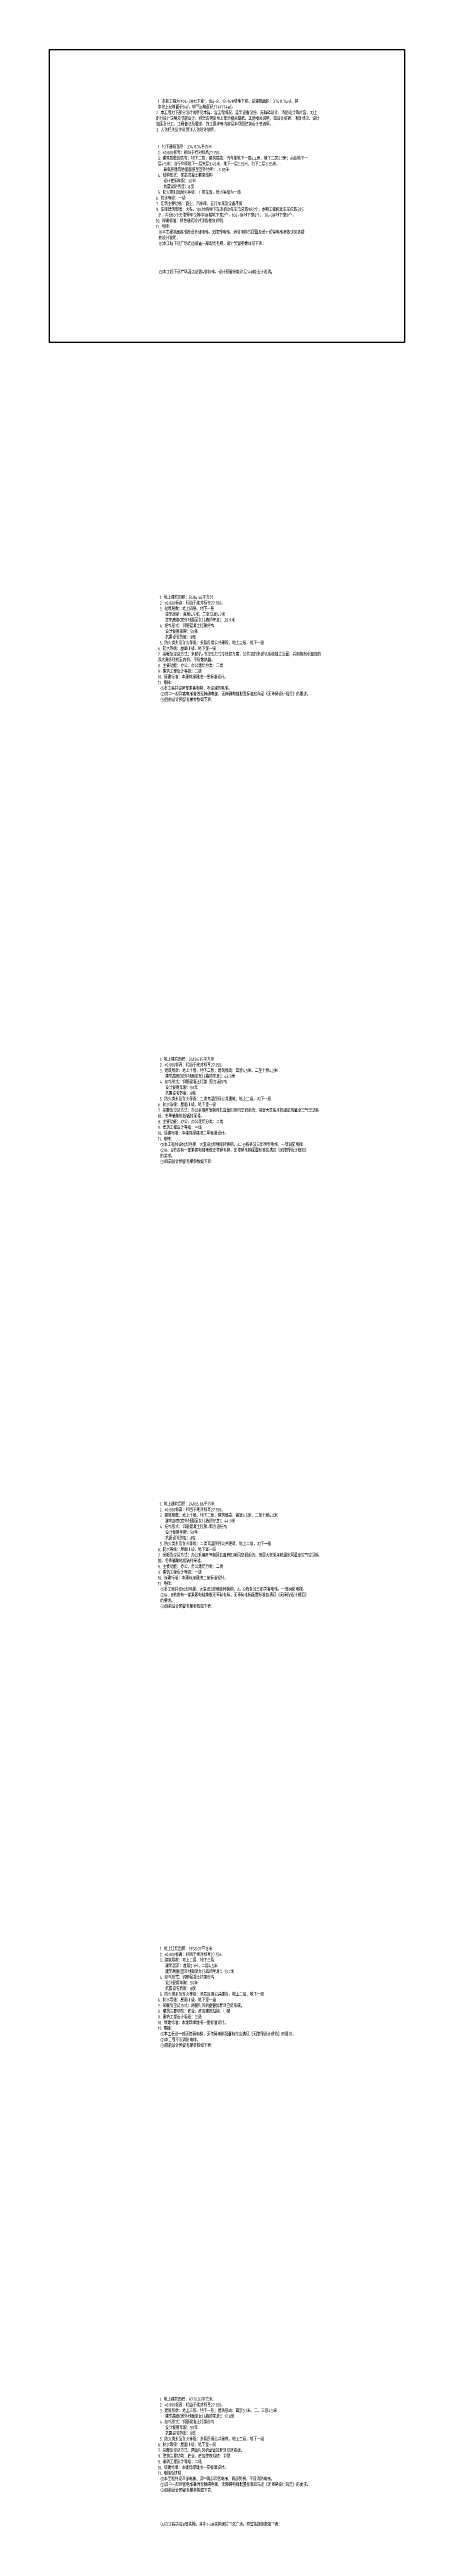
# Model space of a CAD drawing. Extents: x 332286 to 1463507, y -720758 to 86974.
# Drawn here: x 332286 to 379001, y -720758 to -394146 of the extents above; entities that cross this region are included whole.
import ezdxf

# ---------------------------------------------------------------- set-up
doc = ezdxf.new("R2010")
doc.units = 0
doc.header["$LTSCALE"] = 1000
doc.header["$MEASUREMENT"] = 0
doc.linetypes.add('ACAD_ISO05W100', pattern=[34, 24, -3, 0.5, -3, 0.5, -3])
doc.layers.get('0').update_dxf_attribs({"linetype": 'CONTINUOUS'})
doc.layers.add('02-TEXT_标注', color=130, linetype='CONTINUOUS')
doc.styles.add('HT_JD', font='ROS1', dxfattribs={"width": 0.8, "bigfont": 'JD'})

msp = doc.modelspace()

# ---------------------------------------------------------------- linework, layer by layer
msp.add_lwpolyline([(332286.5, -394145.9), (379001.3, -394145.9), (379001.3, -432777.4), (332286.5, -432777.4)], close=True)

# ---------------------------------------------------------------- texts
at = {"layer": '02-TEXT_标注', "linetype": 'ACAD_ISO05W100', "lineweight": 100, "char_height": 450, "width": 17274.186, "attachment_point": 1, "style": 'HT_JD'}
for s, insert in [(' 1. 本期工程为{\\C3;“104-2#地下室”}，含{\\C3;6-8、13-14#楼地下室}，总建筑面积：{\\C30;37411.74\\fGulim|b0|i0|c129|p34;\\C0;㎡\\Fros1,jd|c134;\\C30;，}其\\P 中地上建筑面积{\\C30;0\\fGulim|b0|i0|c129|p34;\\C0;㎡}，地下建筑面积{\\C30;37411.74\\fGulim|b0|i0|c129|p34;\\C0;㎡}。\\P{\\C1;2. }本工程地下部分设计说明见本篇，含工程概况、建筑设备设施、无障碍设计、消防设计等内容，地上部分设计说明及节能设计、绿建说明见地上部分相关图纸。其他相关说明，如设计依据、项目概况、设计范围及分工、工程做法及要求、施工要求等内容见本项目建筑设计总说明。\\P{\\C1;3. 人防相关设计说明详人防设计说明。}', (346289.6, -400760.5)), (' 1. 地下建筑面积：{\\C30;37411.74}平方米\\P{\\C1; 2. }±0.000标高：相当于绝对标高27.150。\\P 3. 建筑层数及层高：{\\C3;地下二层}；建筑层高：汽车库地下一层4.4米，地下二层3.7米；商业地下一\\P 层4.5米；自行车库地下一层夹层{\\C30;3.45}米、地下一层{\\C30;3.15}米、地下二层{\\C30;3.35}米。\\P    最底层建筑地面面层至室外地坪：{\\C1;-9.85}米\\P 4. 结构形式：钢筋混凝土框架结构\\P    设计使用年限：50年\\P    抗震设防烈度：8度 \\P 5. 防火类别及耐火等级：Ⅰ类车库，耐火等级为一级\\P6. 防水等级：{\\C150;一级}\\P7. 建筑主要功能：{\\C30;商业、汽车库、自行车库及设备用房\\P}9. {\\C60;车库建筑规模：大型。}104地块地下车库机动车车位总数{\\C1;983}个，本期工程机动车车位数{\\C30;505\\P} 个{\\C60;。共设10个无障碍车位其中9#楼地下室2个，104-1#地下室0个，104-2#地下室8个。\\P}10. 绿建标准：{\\C30;绿色建筑设计详各楼栋说明。}\\P11. 电梯：\\P{\\W1.42857; }(1)本工程地面各楼栋设多部电梯，无障碍电梯、消防电梯的配置及设计预留电梯参数详见各楼\\P{\\W1.42857; }栋设计说明。\\P{\\W1.42857; }(2)本工程下沉广场周边设置一部观光电梯，设计预留参数详见下表：\\P{\\W1.42857; }\\P{\\W1.42857; }\\P{\\W1.42857; }\\P{\\W1.42857; }\\P{\\W1.42857; }(3)本工程下沉广场周边设置4部扶梯，设计预留参数详见14#楼设计说明。', (346289.6, -406760.5)), (' 1. 地上建筑面积：{\\C30;5486.66}平方米\\P 2. ±0.000标高：相当于绝对标高{\\C1;27.150}。\\P 3. 建筑层数：地上四层、{\\C30;地下一层\\P}    建筑层高：首层4.5米，二至四层4.2米\\P    建筑高度(室外地面至女儿墙顶高度)：{\\C30;20.9}米\\P 4. 结构形式：钢筋混凝土框架结构\\P    设计使用年限：50年\\P    抗震设防烈度：8度 \\P 5. 防火类别及耐火等级：多层民用公共建筑，地上二级，地下一级\\P6. 防水等级：{\\C150;屋面Ⅰ级、地下室一级}\\P7. 采暖及空调方式：多联机+市政热力的冷热源方案，公共区的多联机系统独立设置；采用带热水盘管的双热源多联机室内机，不设散热器。\\P8. 主要功能：{\\C30;办公，办公建筑分类：二类\\P}9. 建筑工程设计等级：{\\C30;二级\\P}10. 绿建标准：本建筑绿建按一星标准设计。\\P11. 电梯：\\P{\\W1.42857; }(1)本工程共设两部乘客电梯，不设消防电梯。\\P{\\W1.42857; }(2)其中一部乘客电梯兼做无障碍电梯，无障碍电梯配置标准应满足《无障碍设计规范》的要求。\\P{\\W1.42857; }(3)目前设计预留电梯参数如下表：', (346539.6, -466160.5)), (' 1. 地上建筑面积：{\\C1;24126.35}平方米\\P 2. ±0.000标高：相当于绝对标高{\\C30;27.150}。\\P 3. 建筑层数：{\\C3;地上十层、\\C30;地下二层；}建筑层高：首层4.5米，二至{\\C3;十}层4.2米{\\C30;\\P}    建筑高度(室外地面至女儿墙顶高度)：{\\C30;44.9}米\\P 4. 结构形式：{\\C3;钢筋混凝土框架-剪力墙结构}\\P    设计使用年限：50年\\P    抗震设防烈度：8度 \\P 5. 防火类别及耐火等级：{\\C3;二类高层民用公共建筑，地上二级，地下一级}\\P6. 防水等级：{\\C150;屋面Ⅰ级、地下室一级}\\P7. 采暖及空调方式：{\\C3;办公采用两管制风机盘管加新风空调系统；首层大堂采用机组定风量全空气空调系统，冬季辅助地板辐射采暖。}\\P8. 主要功能：{\\C30;办公，办公建筑分类：二类\\P}9. 建筑工程设计等级：{\\C30;一级\\P}10. 绿建标准：本建筑绿建按二星标准设计。\\P11. 电梯：\\P{\\W1.4286;\\C3; \\W0.8;(1)本工程共设10部电梯，大堂设2部地库转换梯，A、B栋各设三部乘客电梯，一部消防电梯。\\P{\\W1.42857; }(2)A、B栋各有一部乘客电梯兼做无障碍电梯，无障碍电梯配置标准应满足《无障碍设计规范》\\P{\\W1.42857; }的要求。\\P\\W1.4286; }(3)目前设计预留电梯参数如下表：', (346539.6, -527060.5)), (' 1. 地上建筑面积：{\\C1;24186.86}平方米\\P 2. ±0.000标高：相当于绝对标高{\\C30;27.150}。\\P 3. 建筑层数：{\\C3;地上十层、\\C30;地下二层；}建筑层高：首层4.5米，二至{\\C3;十}层4.2米{\\C30;\\P}    建筑高度(室外地面至女儿墙顶高度)：{\\C30;44.9}米\\P 4. 结构形式：{\\C3;钢筋混凝土框架-剪力墙结构}\\P    设计使用年限：50年\\P    抗震设防烈度：8度 \\P 5. 防火类别及耐火等级：{\\C3;二类高层民用公共建筑，地上二级，地下一级}\\P6. 防水等级：{\\C150;屋面Ⅰ级、地下室一级}\\P7. 采暖及空调方式：{\\C3;办公采用两管制风机盘管加新风空调系统；首层大堂采用机组定风量全空气空调系统，冬季辅助地板辐射采暖。}\\P8. 主要功能：{\\C30;办公，办公建筑分类：二类\\P}9. 建筑工程设计等级：{\\C30;一级\\P}10. 绿建标准：本建筑绿建按二星标准设计。\\P11. 电梯：\\P{\\W1.4286;\\C3; \\W0.8;(1)本工程共设10部电梯，大堂设2部地库转换梯，A、B栋各设三部乘客电梯，一部消防电梯。\\P{\\W1.42857; }(2)A、B栋各有一部乘客电梯兼做无障碍电梯，无障碍电梯配置标准应满足《无障碍设计规范》\\P{\\W1.42857; }的要求。\\P\\W1.4286; }(3)目前设计预留电梯参数如下表：', (346539.6, -585710.5)), (' 1. 地上建筑面积：{\\C30;1958.07}平方米\\P 2. ±0.000标高：相当于绝对标高27.150。\\P 3. 建筑层数：地上{\\C30;二}层、{\\C30;地下三层\\P    }建筑层高：{\\C30;首层5.1米，二层4.5米\\P}    建筑高度(室外地面至女儿墙顶高度)：{\\C1;13.7}米\\P 4. 结构形式：钢筋混凝土框架结构\\P    设计使用年限：50年\\P    抗震设防烈度：8度 \\P 5. 防火类别及耐火等级：多层民用公共建筑，地上二级，地下一级\\P6. 防水等级：{\\C150;屋面Ⅰ级、地下室一级}\\P7. 采暖及空调方式：{\\C1;两管制风机盘管加新风空调系统。\\P}8. 建筑主要功能：{\\C30;商业，商店建筑规模：小型}\\P9. 建筑工程设计等级：{\\C30;三级\\P}10. 绿建标准：本建筑绿建按一星标准设计。\\P11. 电梯：\\P{\\W1.42857; }(1)本工程设一部无障碍电梯，无障碍电梯配置标准应满足《无障碍设计规范》的要求。\\P{\\W1.42857; }(2)本工程不设消防电梯。\\P{\\W1.42857; }(3)目前设计预留电梯参数如下表：', (346539.6, -644360.5)), (' 1. 地上建筑面积：{\\C30;9775.03}平方米\\P 2. ±0.000标高：相当于绝对标高27.150。\\P 3. 建筑层数：地上{\\C30;三}层、{\\C30;地下一层；}建筑层高：{\\C30;首层5.1米，二、三层4.5}米{\\C30;\\P}    建筑高度(室外地面至女儿墙顶高度)：{\\C1;17.8}米\\P 4. 结构形式：钢筋混凝土框架结构\\P    设计使用年限：50年\\P    抗震设防烈度：8度 \\P 5. 防火类别及耐火等级：多层民用公共建筑，地上二级，地下一级\\P6. 防水等级：{\\C150;屋面Ⅰ级、地下室一级\\P}7. 采暖及空调方式：{\\C1;两管制风机盘管加新风空调系统。\\P}8. 建筑主要功能：{\\C30;商业、商店建筑规模：中型\\P}9. 建筑工程设计等级：{\\C30;二级\\P}10. 绿建标准：本建筑绿建按一星标准设计。\\P11. 电梯及扶梯：\\P{\\W1.42857; }(1)本工程共设四部电梯，其中两部乘客电梯、两部货梯，不设消防电梯。\\P{\\W1.42857; }(2)其中一部乘客电梯兼做无障碍电梯，无障碍电梯配置标准应满足《无障碍设计规范》的要求。\\P{\\W1.42857; }(3)目前设计预留电梯参数如下表：\\P{\\W1.42857; }\\P{\\W1.42857; }\\P{\\W1.42857; }\\P{\\W1.42857; }\\P{\\W1.42857; }\\P{\\W1.42857; }(4)本工程共设8部扶梯，其中1-4#扶梯通往下沉广场，预留扶梯参数如下表：', (346539.6, -703760.5))]:
    msp.add_mtext(s, dxfattribs=dict(at, insert=insert))

doc.saveas('drawing.dxf')
